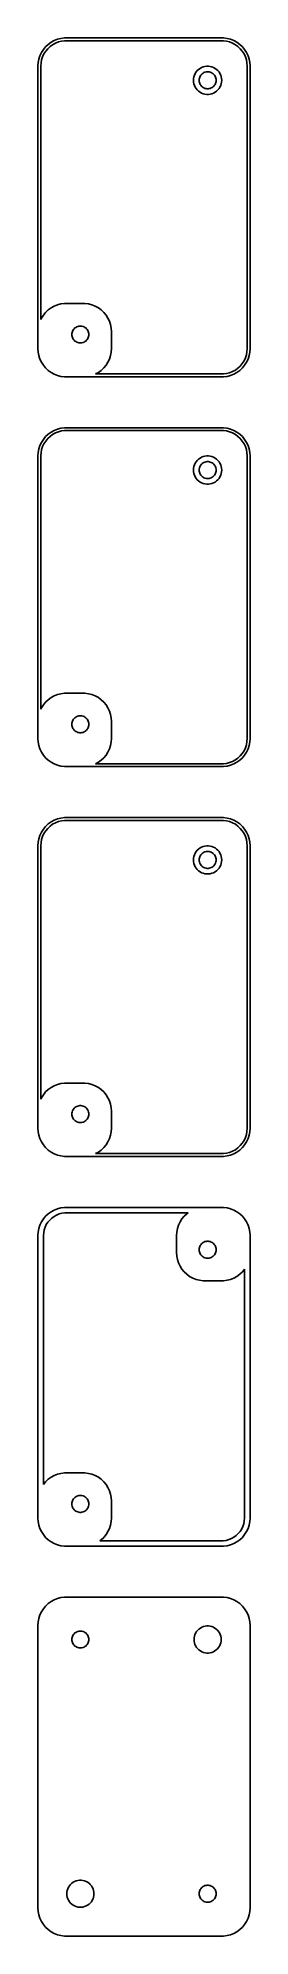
# Model space of a CAD drawing. Header units: metres. Extents: x -19 to 19, y 246 to 582.
import ezdxf

# ---------------------------------------------------------------- set-up
doc = ezdxf.new("R2010")
doc.units = ezdxf.units.M

msp = doc.modelspace()

# ---------------------------------------------------------------- linework, layer by layer
for p, q in [((-15.8789, 581.524), (-16.4291, 581.222)), ((-15.2951, 581.755), (-15.8789, 581.524)), ((-15.666, 581.072), (-15.1406, 581.28)), ((-14.6869, 581.911), (-15.2951, 581.755)), ((-15.1406, 581.28), (-14.5932, 581.42)), ((-14.0639, 581.99), (-14.6869, 581.911)), ((-14.5932, 581.42), (-14.0325, 581.491)), ((14.0639, 581.99), (-14.0639, 581.99)), ((-14.0325, 581.491), (14.0325, 581.491)), ((14.0325, 581.491), (14.5932, 581.42)), ((14.6869, 581.911), (14.0639, 581.99)), ((14.5932, 581.42), (15.1406, 581.28)), ((15.2951, 581.755), (14.6869, 581.911)), ((15.1406, 581.28), (15.666, 581.072)), ((15.8789, 581.524), (15.2951, 581.755)), ((16.4291, 581.222), (15.8789, 581.524)), ((-18.5929, 578.243), (-18.7106, 577.627)), ((-18.3989, 578.841), (-18.5929, 578.243)), ((-18.1315, 579.409), (-18.3989, 578.841)), ((-18.2145, 577.564), (-18.1086, 578.119)), ((-17.7951, 579.939), (-18.1315, 579.409)), ((-18.1086, 578.119), (-17.934, 578.657)), ((-17.934, 578.657), (-17.6934, 579.168)), ((-17.3948, 580.423), (-17.7951, 579.939)), ((-17.6934, 579.168), (-17.3906, 579.645)), ((-16.9371, 580.853), (-17.3948, 580.423)), ((-17.3906, 579.645), (-17.0303, 580.08)), ((-17.0303, 580.08), (-16.6184, 580.467)), ((-16.4291, 581.222), (-16.9371, 580.853)), ((-16.6184, 580.467), (-16.1612, 580.799)), ((-16.1612, 580.799), (-15.666, 581.072)), ((15.666, 581.072), (16.1612, 580.799)), ((16.1612, 580.799), (16.6184, 580.467)), ((16.9371, 580.853), (16.4291, 581.222)), ((16.6184, 580.467), (17.0303, 580.08)), ((17.3948, 580.423), (16.9371, 580.853)), ((17.0303, 580.08), (17.3906, 579.645)), ((17.3906, 579.645), (17.6934, 579.168)), ((17.7951, 579.939), (17.3948, 580.423)), ((17.6934, 579.168), (17.934, 578.657)), ((18.1315, 579.409), (17.7951, 579.939)), ((17.934, 578.657), (18.1086, 578.119)), ((18.1086, 578.119), (18.2145, 577.564)), ((18.3989, 578.841), (18.1315, 579.409)), ((18.5929, 578.243), (18.3989, 578.841)), ((18.7106, 577.627), (18.5929, 578.243)), ((-18.7106, 577.627), (-18.75, 577)), ((-18.75, 577), (-18.75, 527)), ((-18.25, 577), (-18.2145, 577.564)), ((-18.25, 532.157), (-18.25, 577)), ((8.7697, 574.813), (8.75, 574.5)), ((8.82854, 575.122), (8.7697, 574.813)), ((8.92555, 575.42), (8.82854, 575.122)), ((9.05922, 575.704), (8.92555, 575.42)), ((9.22745, 575.969), (9.05922, 575.704)), ((9.42757, 576.211), (9.22745, 575.969)), ((9.65643, 576.426), (9.42757, 576.211)), ((9.91043, 576.611), (9.65643, 576.426)), ((9.75, 574.5), (9.76183, 574.688)), ((9.76183, 574.688), (9.79712, 574.873)), ((9.79712, 574.873), (9.85533, 575.052)), ((9.85533, 575.052), (9.93553, 575.223)), ((10.1855, 576.762), (9.91043, 576.611)), ((9.93553, 575.223), (10.0365, 575.382)), ((10.0365, 575.382), (10.1565, 575.527)), ((10.1565, 575.527), (10.2939, 575.656)), ((10.4774, 576.878), (10.1855, 576.762)), ((10.2939, 575.656), (10.4463, 575.766)), ((10.4463, 575.766), (10.6113, 575.857)), ((10.7815, 576.956), (10.4774, 576.878)), ((10.6113, 575.857), (10.7865, 575.927)), ((11.093, 576.995), (10.7815, 576.956)), ((10.7865, 575.927), (10.9689, 575.973)), ((10.9689, 575.973), (11.1558, 575.997)), ((11.407, 576.995), (11.093, 576.995)), ((11.1558, 575.997), (11.3442, 575.997)), ((11.3442, 575.997), (11.5311, 575.973)), ((11.7184, 576.956), (11.407, 576.995)), ((11.5311, 575.973), (11.7135, 575.927)), ((11.7135, 575.927), (11.8887, 575.857)), ((12.0225, 576.878), (11.7184, 576.956)), ((11.8887, 575.857), (12.0537, 575.766)), ((12.3144, 576.762), (12.0225, 576.878)), ((12.0537, 575.766), (12.2061, 575.656)), ((12.2061, 575.656), (12.3434, 575.527)), ((12.5896, 576.611), (12.3144, 576.762)), ((12.3434, 575.527), (12.4635, 575.382)), ((12.4635, 575.382), (12.5645, 575.223)), ((12.5645, 575.223), (12.6447, 575.052)), ((12.8436, 576.426), (12.5896, 576.611)), ((12.6447, 575.052), (12.7029, 574.873)), ((12.7029, 574.873), (12.7382, 574.688)), ((12.7382, 574.688), (12.75, 574.5)), ((13.0724, 576.211), (12.8436, 576.426)), ((13.2725, 575.969), (13.0724, 576.211)), ((13.4408, 575.704), (13.2725, 575.969)), ((13.5744, 575.42), (13.4408, 575.704)), ((13.6714, 575.122), (13.5744, 575.42)), ((13.7303, 574.813), (13.6714, 575.122)), ((13.75, 574.5), (13.7303, 574.813)), ((18.2145, 577.564), (18.25, 577)), ((18.25, 577), (18.25, 527)), ((18.75, 577), (18.7106, 577.627)), ((18.75, 527), (18.75, 577)), ((8.75, 574.5), (8.7697, 574.187)), ((8.7697, 574.187), (8.82854, 573.878)), ((8.82854, 573.878), (8.92555, 573.58)), ((8.92555, 573.58), (9.05922, 573.296)), ((9.05922, 573.296), (9.22745, 573.031)), ((9.22745, 573.031), (9.42757, 572.789)), ((9.42757, 572.789), (9.65643, 572.574)), ((9.65643, 572.574), (9.91043, 572.389)), ((9.76183, 574.312), (9.75, 574.5)), ((9.79712, 574.127), (9.76183, 574.312)), ((9.85533, 573.948), (9.79712, 574.127)), ((9.93553, 573.777), (9.85533, 573.948)), ((9.91043, 572.389), (10.1855, 572.238)), ((10.0365, 573.618), (9.93553, 573.777)), ((10.1565, 573.473), (10.0365, 573.618)), ((10.2939, 573.344), (10.1565, 573.473)), ((10.1855, 572.238), (10.4774, 572.122)), ((10.4463, 573.234), (10.2939, 573.344)), ((10.6113, 573.143), (10.4463, 573.234)), ((10.4774, 572.122), (10.7815, 572.044)), ((10.7865, 573.073), (10.6113, 573.143)), ((10.7815, 572.044), (11.093, 572.005)), ((10.9689, 573.027), (10.7865, 573.073)), ((11.1558, 573.003), (10.9689, 573.027)), ((11.093, 572.005), (11.407, 572.005)), ((11.3442, 573.003), (11.1558, 573.003)), ((11.5311, 573.027), (11.3442, 573.003)), ((11.407, 572.005), (11.7184, 572.044)), ((11.7135, 573.073), (11.5311, 573.027)), ((11.8887, 573.143), (11.7135, 573.073)), ((11.7184, 572.044), (12.0225, 572.122)), ((12.0537, 573.234), (11.8887, 573.143)), ((12.0225, 572.122), (12.3144, 572.238)), ((12.2061, 573.344), (12.0537, 573.234)), ((12.3434, 573.473), (12.2061, 573.344)), ((12.3144, 572.238), (12.5896, 572.389)), ((12.4635, 573.618), (12.3434, 573.473)), ((12.5645, 573.777), (12.4635, 573.618)), ((12.6447, 573.948), (12.5645, 573.777)), ((12.5896, 572.389), (12.8436, 572.574)), ((12.7029, 574.127), (12.6447, 573.948)), ((12.7382, 574.312), (12.7029, 574.127)), ((12.75, 574.5), (12.7382, 574.312)), ((12.8436, 572.574), (13.0724, 572.789)), ((13.0724, 572.789), (13.2725, 573.031)), ((13.2725, 573.031), (13.4408, 573.296)), ((13.4408, 573.296), (13.5744, 573.58)), ((13.5744, 573.58), (13.6714, 573.878)), ((13.6714, 573.878), (13.7303, 574.187)), ((13.7303, 574.187), (13.75, 574.5)), ((-16.4291, 534.222), (-16.9371, 533.853)), ((-15.8789, 534.524), (-16.4291, 534.222)), ((-15.2951, 534.755), (-15.8789, 534.524)), ((-14.6869, 534.911), (-15.2951, 534.755)), ((-14.0639, 534.99), (-14.6869, 534.911)), ((-10.436, 534.99), (-14.0639, 534.99)), ((-9.81308, 534.911), (-10.436, 534.99)), ((-9.20491, 534.755), (-9.81308, 534.911)), ((-8.62109, 534.524), (-9.20491, 534.755)), ((-8.07086, 534.222), (-8.62109, 534.524)), ((-7.56287, 533.853), (-8.07086, 534.222)), ((-18.1315, 532.409), (-18.25, 532.157)), ((-17.7951, 532.939), (-18.1315, 532.409)), ((-17.3948, 533.423), (-17.7951, 532.939)), ((-16.9371, 533.853), (-17.3948, 533.423)), ((-12.0537, 530.766), (-11.8887, 530.857)), ((-11.8887, 530.857), (-11.7135, 530.927)), ((-11.7135, 530.927), (-11.5311, 530.973)), ((-11.5311, 530.973), (-11.3442, 530.997)), ((-11.3442, 530.997), (-11.1558, 530.997)), ((-11.1558, 530.997), (-10.9689, 530.973)), ((-10.9689, 530.973), (-10.7865, 530.927)), ((-10.7865, 530.927), (-10.6113, 530.857)), ((-10.6113, 530.857), (-10.4463, 530.766)), ((-7.10515, 533.423), (-7.56287, 533.853)), ((-6.70491, 532.939), (-7.10515, 533.423)), ((-6.36845, 532.409), (-6.70491, 532.939)), ((-6.1011, 531.841), (-6.36845, 532.409)), ((-5.90707, 531.243), (-6.1011, 531.841)), ((-5.78941, 530.627), (-5.90707, 531.243)), ((-12.75, 529.5), (-12.7382, 529.688)), ((-12.7382, 529.312), (-12.75, 529.5)), ((-12.7382, 529.688), (-12.7029, 529.873)), ((-12.7029, 529.127), (-12.7382, 529.312)), ((-12.7029, 529.873), (-12.6447, 530.052)), ((-12.6447, 528.948), (-12.7029, 529.127)), ((-12.6447, 530.052), (-12.5645, 530.223)), ((-12.5645, 528.777), (-12.6447, 528.948)), ((-12.5645, 530.223), (-12.4635, 530.382)), ((-12.4635, 528.618), (-12.5645, 528.777)), ((-12.4635, 530.382), (-12.3434, 530.527)), ((-12.3434, 528.473), (-12.4635, 528.618)), ((-12.3434, 530.527), (-12.2061, 530.656)), ((-12.2061, 528.344), (-12.3434, 528.473)), ((-12.2061, 530.656), (-12.0537, 530.766)), ((-12.0537, 528.234), (-12.2061, 528.344)), ((-11.8887, 528.143), (-12.0537, 528.234)), ((-11.7135, 528.073), (-11.8887, 528.143)), ((-11.5311, 528.027), (-11.7135, 528.073)), ((-11.3442, 528.003), (-11.5311, 528.027)), ((-11.1558, 528.003), (-11.3442, 528.003)), ((-10.9689, 528.027), (-11.1558, 528.003)), ((-10.7865, 528.073), (-10.9689, 528.027)), ((-10.6113, 528.143), (-10.7865, 528.073)), ((-10.4463, 528.234), (-10.6113, 528.143)), ((-10.4463, 530.766), (-10.2939, 530.656)), ((-10.2939, 528.344), (-10.4463, 528.234)), ((-10.2939, 530.656), (-10.1565, 530.527)), ((-10.1565, 528.473), (-10.2939, 528.344)), ((-10.1565, 530.527), (-10.0365, 530.382)), ((-10.0365, 528.618), (-10.1565, 528.473)), ((-10.0365, 530.382), (-9.93553, 530.223)), ((-9.93553, 528.777), (-10.0365, 528.618)), ((-9.93553, 530.223), (-9.85533, 530.052)), ((-9.85533, 528.948), (-9.93553, 528.777)), ((-9.85533, 530.052), (-9.79712, 529.873)), ((-9.79712, 529.127), (-9.85533, 528.948)), ((-9.79712, 529.873), (-9.76183, 529.688)), ((-9.76183, 529.312), (-9.79712, 529.127)), ((-9.76183, 529.688), (-9.75, 529.5)), ((-9.75, 529.5), (-9.76183, 529.312)), ((-5.75, 530), (-5.78941, 530.627)), ((-5.75, 527), (-5.75, 530)), ((-18.75, 527), (-18.7106, 526.373)), ((-18.7106, 526.373), (-18.5929, 525.757)), ((-18.5929, 525.757), (-18.3989, 525.159)), ((-18.3989, 525.159), (-18.1315, 524.591)), ((-18.1315, 524.591), (-17.7951, 524.061)), ((-6.70491, 524.061), (-6.36845, 524.591)), ((-6.36845, 524.591), (-6.1011, 525.159)), ((-6.1011, 525.159), (-5.90707, 525.757)), ((-5.90707, 525.757), (-5.78941, 526.373)), ((-5.78941, 526.373), (-5.75, 527)), ((17.3906, 524.355), (17.0303, 523.92)), ((17.6934, 524.832), (17.3906, 524.355)), ((17.934, 525.343), (17.6934, 524.832)), ((17.7951, 524.061), (18.1315, 524.591)), ((18.1086, 525.881), (17.934, 525.343)), ((18.2145, 526.436), (18.1086, 525.881)), ((18.1315, 524.591), (18.3989, 525.159)), ((18.25, 527), (18.2145, 526.436)), ((18.3989, 525.159), (18.5929, 525.757)), ((18.5929, 525.757), (18.7106, 526.373)), ((18.7106, 526.373), (18.75, 527)), ((-17.7951, 524.061), (-17.3948, 523.577)), ((-17.3948, 523.577), (-16.9371, 523.147)), ((-16.9371, 523.147), (-16.4291, 522.778)), ((-16.4291, 522.778), (-15.8789, 522.476)), ((-15.8789, 522.476), (-15.2951, 522.245)), ((-15.2951, 522.245), (-14.6869, 522.089)), ((-14.6869, 522.089), (-14.0639, 522.01)), ((-14.0639, 522.01), (14.0639, 522.01)), ((-8.56104, 522.509), (-8.07086, 522.778)), ((14.0325, 522.509), (-8.56104, 522.509)), ((-8.07086, 522.778), (-7.56287, 523.147)), ((-7.56287, 523.147), (-7.10515, 523.577)), ((-7.10515, 523.577), (-6.70491, 524.061)), ((14.5932, 522.58), (14.0325, 522.509)), ((14.0639, 522.01), (14.6869, 522.089)), ((15.1406, 522.72), (14.5932, 522.58)), ((14.6869, 522.089), (15.2951, 522.245)), ((15.666, 522.928), (15.1406, 522.72)), ((15.2951, 522.245), (15.8789, 522.476)), ((16.1612, 523.201), (15.666, 522.928)), ((15.8789, 522.476), (16.4291, 522.778)), ((16.6184, 523.533), (16.1612, 523.201)), ((16.4291, 522.778), (16.9371, 523.147)), ((17.0303, 523.92), (16.6184, 523.533)), ((16.9371, 523.147), (17.3948, 523.577)), ((17.3948, 523.577), (17.7951, 524.061)), ((-17.7951, 510.939), (-18.1315, 510.409)), ((-17.3948, 511.423), (-17.7951, 510.939)), ((-16.9371, 511.853), (-17.3948, 511.423)), ((-17.3906, 510.645), (-17.0303, 511.08)), ((-17.0303, 511.08), (-16.6184, 511.467)), ((-16.4291, 512.222), (-16.9371, 511.853)), ((-16.6184, 511.467), (-16.1612, 511.799)), ((-15.8789, 512.524), (-16.4291, 512.222)), ((-16.1612, 511.799), (-15.666, 512.072)), ((-15.2951, 512.755), (-15.8789, 512.524)), ((-15.666, 512.072), (-15.1406, 512.28)), ((-14.6869, 512.911), (-15.2951, 512.755)), ((-15.1406, 512.28), (-14.5932, 512.42)), ((-14.0639, 512.99), (-14.6869, 512.911)), ((-14.5932, 512.42), (-14.0325, 512.491)), ((14.0639, 512.99), (-14.0639, 512.99)), ((-14.0325, 512.491), (14.0325, 512.491)), ((14.0325, 512.491), (14.5932, 512.42)), ((14.6869, 512.911), (14.0639, 512.99)), ((14.5932, 512.42), (15.1406, 512.28)), ((15.2951, 512.755), (14.6869, 512.911)), ((15.1406, 512.28), (15.666, 512.072)), ((15.8789, 512.524), (15.2951, 512.755)), ((15.666, 512.072), (16.1612, 511.799)), ((16.4291, 512.222), (15.8789, 512.524)), ((16.1612, 511.799), (16.6184, 511.467)), ((16.9371, 511.853), (16.4291, 512.222)), ((16.6184, 511.467), (17.0303, 511.08)), ((17.3948, 511.423), (16.9371, 511.853)), ((17.0303, 511.08), (17.3906, 510.645)), ((17.7951, 510.939), (17.3948, 511.423)), ((18.1315, 510.409), (17.7951, 510.939)), ((-18.7106, 508.627), (-18.75, 508)), ((-18.75, 508), (-18.75, 458)), ((-18.5929, 509.243), (-18.7106, 508.627)), ((-18.3989, 509.841), (-18.5929, 509.243)), ((-18.1315, 510.409), (-18.3989, 509.841)), ((-18.25, 508), (-18.2145, 508.564)), ((-18.25, 463.157), (-18.25, 508)), ((-18.2145, 508.564), (-18.1086, 509.119)), ((-18.1086, 509.119), (-17.934, 509.657)), ((-17.934, 509.657), (-17.6934, 510.168)), ((-17.6934, 510.168), (-17.3906, 510.645)), ((9.65643, 507.426), (9.42757, 507.211)), ((9.91043, 507.611), (9.65643, 507.426)), ((10.1855, 507.762), (9.91043, 507.611)), ((10.4774, 507.878), (10.1855, 507.762)), ((10.7815, 507.956), (10.4774, 507.878)), ((11.093, 507.995), (10.7815, 507.956)), ((11.407, 507.995), (11.093, 507.995)), ((11.7184, 507.956), (11.407, 507.995)), ((12.0225, 507.878), (11.7184, 507.956)), ((12.3144, 507.762), (12.0225, 507.878)), ((12.5896, 507.611), (12.3144, 507.762)), ((12.8436, 507.426), (12.5896, 507.611)), ((13.0724, 507.211), (12.8436, 507.426)), ((17.3906, 510.645), (17.6934, 510.168)), ((17.6934, 510.168), (17.934, 509.657)), ((17.934, 509.657), (18.1086, 509.119)), ((18.1086, 509.119), (18.2145, 508.564)), ((18.3989, 509.841), (18.1315, 510.409)), ((18.2145, 508.564), (18.25, 508)), ((18.25, 508), (18.25, 458)), ((18.5929, 509.243), (18.3989, 509.841)), ((18.7106, 508.627), (18.5929, 509.243)), ((18.75, 508), (18.7106, 508.627)), ((18.75, 458), (18.75, 508)), ((8.7697, 505.813), (8.75, 505.5)), ((8.75, 505.5), (8.7697, 505.187)), ((8.82854, 506.122), (8.7697, 505.813)), ((8.7697, 505.187), (8.82854, 504.878)), ((8.92555, 506.42), (8.82854, 506.122)), ((8.82854, 504.878), (8.92555, 504.58)), ((9.05922, 506.704), (8.92555, 506.42)), ((8.92555, 504.58), (9.05922, 504.296)), ((9.22745, 506.969), (9.05922, 506.704)), ((9.05922, 504.296), (9.22745, 504.031)), ((9.42757, 507.211), (9.22745, 506.969)), ((9.22745, 504.031), (9.42757, 503.789)), ((9.75, 505.5), (9.76183, 505.688)), ((9.76183, 505.312), (9.75, 505.5)), ((9.76183, 505.688), (9.79712, 505.873)), ((9.79712, 505.127), (9.76183, 505.312)), ((9.79712, 505.873), (9.85533, 506.052)), ((9.85533, 504.948), (9.79712, 505.127)), ((9.85533, 506.052), (9.93553, 506.223)), ((9.93553, 504.777), (9.85533, 504.948)), ((9.93553, 506.223), (10.0365, 506.382)), ((10.0365, 504.618), (9.93553, 504.777)), ((10.0365, 506.382), (10.1565, 506.527)), ((10.1565, 504.473), (10.0365, 504.618)), ((10.1565, 506.527), (10.2939, 506.656)), ((10.2939, 504.344), (10.1565, 504.473)), ((10.2939, 506.656), (10.4463, 506.766)), ((10.4463, 504.234), (10.2939, 504.344)), ((10.4463, 506.766), (10.6113, 506.857)), ((10.6113, 504.143), (10.4463, 504.234)), ((10.6113, 506.857), (10.7865, 506.927)), ((10.7865, 504.073), (10.6113, 504.143)), ((10.7865, 506.927), (10.9689, 506.973)), ((10.9689, 504.027), (10.7865, 504.073)), ((10.9689, 506.973), (11.1558, 506.997)), ((11.1558, 504.003), (10.9689, 504.027)), ((11.1558, 506.997), (11.3442, 506.997)), ((11.3442, 504.003), (11.1558, 504.003)), ((11.3442, 506.997), (11.5311, 506.973)), ((11.5311, 504.027), (11.3442, 504.003)), ((11.5311, 506.973), (11.7135, 506.927)), ((11.7135, 504.073), (11.5311, 504.027)), ((11.7135, 506.927), (11.8887, 506.857)), ((11.8887, 504.143), (11.7135, 504.073)), ((11.8887, 506.857), (12.0537, 506.766)), ((12.0537, 504.234), (11.8887, 504.143)), ((12.0537, 506.766), (12.2061, 506.656)), ((12.2061, 504.344), (12.0537, 504.234)), ((12.2061, 506.656), (12.3434, 506.527)), ((12.3434, 504.473), (12.2061, 504.344)), ((12.3434, 506.527), (12.4635, 506.382)), ((12.4635, 504.618), (12.3434, 504.473)), ((12.4635, 506.382), (12.5645, 506.223)), ((12.5645, 504.777), (12.4635, 504.618)), ((12.5645, 506.223), (12.6447, 506.052)), ((12.6447, 504.948), (12.5645, 504.777)), ((12.6447, 506.052), (12.7029, 505.873)), ((12.7029, 505.127), (12.6447, 504.948)), ((12.7029, 505.873), (12.7382, 505.688)), ((12.7382, 505.312), (12.7029, 505.127)), ((12.7382, 505.688), (12.75, 505.5)), ((12.75, 505.5), (12.7382, 505.312)), ((13.2725, 506.969), (13.0724, 507.211)), ((13.0724, 503.789), (13.2725, 504.031)), ((13.4408, 506.704), (13.2725, 506.969)), ((13.2725, 504.031), (13.4408, 504.296)), ((13.5744, 506.42), (13.4408, 506.704)), ((13.4408, 504.296), (13.5744, 504.58)), ((13.6714, 506.122), (13.5744, 506.42)), ((13.5744, 504.58), (13.6714, 504.878)), ((13.7303, 505.813), (13.6714, 506.122)), ((13.6714, 504.878), (13.7303, 505.187)), ((13.75, 505.5), (13.7303, 505.813)), ((13.7303, 505.187), (13.75, 505.5)), ((9.42757, 503.789), (9.65643, 503.574)), ((9.65643, 503.574), (9.91043, 503.389)), ((9.91043, 503.389), (10.1855, 503.238)), ((10.1855, 503.238), (10.4774, 503.122)), ((10.4774, 503.122), (10.7815, 503.044)), ((10.7815, 503.044), (11.093, 503.005)), ((11.093, 503.005), (11.407, 503.005)), ((11.407, 503.005), (11.7184, 503.044)), ((11.7184, 503.044), (12.0225, 503.122)), ((12.0225, 503.122), (12.3144, 503.238)), ((12.3144, 503.238), (12.5896, 503.389)), ((12.5896, 503.389), (12.8436, 503.574)), ((12.8436, 503.574), (13.0724, 503.789)), ((-17.7951, 463.939), (-18.1315, 463.409)), ((-17.3948, 464.423), (-17.7951, 463.939)), ((-16.9371, 464.853), (-17.3948, 464.423)), ((-16.4291, 465.222), (-16.9371, 464.853)), ((-15.8789, 465.524), (-16.4291, 465.222)), ((-15.2951, 465.755), (-15.8789, 465.524)), ((-14.6869, 465.911), (-15.2951, 465.755)), ((-14.0639, 465.99), (-14.6869, 465.911)), ((-10.436, 465.99), (-14.0639, 465.99)), ((-9.81308, 465.911), (-10.436, 465.99)), ((-9.20491, 465.755), (-9.81308, 465.911)), ((-8.62109, 465.524), (-9.20491, 465.755)), ((-8.07086, 465.222), (-8.62109, 465.524)), ((-7.56287, 464.853), (-8.07086, 465.222)), ((-7.10515, 464.423), (-7.56287, 464.853)), ((-6.70491, 463.939), (-7.10515, 464.423)), ((-6.36845, 463.409), (-6.70491, 463.939)), ((-18.1315, 463.409), (-18.25, 463.157)), ((-12.75, 460.5), (-12.7382, 460.688)), ((-12.7382, 460.312), (-12.75, 460.5)), ((-12.7382, 460.688), (-12.7029, 460.873)), ((-12.7029, 460.127), (-12.7382, 460.312)), ((-12.7029, 460.873), (-12.6447, 461.052)), ((-12.6447, 461.052), (-12.5645, 461.223)), ((-12.5645, 461.223), (-12.4635, 461.382)), ((-12.4635, 461.382), (-12.3434, 461.527)), ((-12.3434, 461.527), (-12.2061, 461.656)), ((-12.2061, 461.656), (-12.0537, 461.766)), ((-12.0537, 461.766), (-11.8887, 461.857)), ((-11.8887, 461.857), (-11.7135, 461.927)), ((-11.7135, 461.927), (-11.5311, 461.973)), ((-11.5311, 461.973), (-11.3442, 461.997)), ((-11.3442, 461.997), (-11.1558, 461.997)), ((-11.1558, 461.997), (-10.9689, 461.973)), ((-10.9689, 461.973), (-10.7865, 461.927)), ((-10.7865, 461.927), (-10.6113, 461.857)), ((-10.6113, 461.857), (-10.4463, 461.766)), ((-10.4463, 461.766), (-10.2939, 461.656)), ((-10.2939, 461.656), (-10.1565, 461.527)), ((-10.1565, 461.527), (-10.0365, 461.382)), ((-10.0365, 461.382), (-9.93553, 461.223)), ((-9.93553, 461.223), (-9.85533, 461.052)), ((-9.85533, 461.052), (-9.79712, 460.873)), ((-9.79712, 460.873), (-9.76183, 460.688)), ((-9.76183, 460.312), (-9.79712, 460.127)), ((-9.76183, 460.688), (-9.75, 460.5)), ((-9.75, 460.5), (-9.76183, 460.312)), ((-6.1011, 462.841), (-6.36845, 463.409)), ((-5.90707, 462.243), (-6.1011, 462.841)), ((-5.78941, 461.627), (-5.90707, 462.243)), ((-5.75, 461), (-5.78941, 461.627)), ((-5.75, 458), (-5.75, 461)), ((-18.75, 458), (-18.7106, 457.373)), ((-18.7106, 457.373), (-18.5929, 456.757)), ((-12.6447, 459.948), (-12.7029, 460.127)), ((-12.5645, 459.777), (-12.6447, 459.948)), ((-12.4635, 459.618), (-12.5645, 459.777)), ((-12.3434, 459.473), (-12.4635, 459.618)), ((-12.2061, 459.344), (-12.3434, 459.473)), ((-12.0537, 459.234), (-12.2061, 459.344)), ((-11.8887, 459.143), (-12.0537, 459.234)), ((-11.7135, 459.073), (-11.8887, 459.143)), ((-11.5311, 459.027), (-11.7135, 459.073)), ((-11.3442, 459.003), (-11.5311, 459.027)), ((-11.1558, 459.003), (-11.3442, 459.003)), ((-10.9689, 459.027), (-11.1558, 459.003)), ((-10.7865, 459.073), (-10.9689, 459.027)), ((-10.6113, 459.143), (-10.7865, 459.073)), ((-10.4463, 459.234), (-10.6113, 459.143)), ((-10.2939, 459.344), (-10.4463, 459.234)), ((-10.1565, 459.473), (-10.2939, 459.344)), ((-10.0365, 459.618), (-10.1565, 459.473)), ((-9.93553, 459.777), (-10.0365, 459.618)), ((-9.85533, 459.948), (-9.93553, 459.777)), ((-9.79712, 460.127), (-9.85533, 459.948)), ((-5.90707, 456.757), (-5.78941, 457.373)), ((-5.78941, 457.373), (-5.75, 458)), ((18.2145, 457.436), (18.1086, 456.881)), ((18.25, 458), (18.2145, 457.436)), ((18.5929, 456.757), (18.7106, 457.373)), ((18.7106, 457.373), (18.75, 458)), ((-18.5929, 456.757), (-18.3989, 456.159)), ((-18.3989, 456.159), (-18.1315, 455.591)), ((-18.1315, 455.591), (-17.7951, 455.061)), ((-17.7951, 455.061), (-17.3948, 454.577)), ((-17.3948, 454.577), (-16.9371, 454.147)), ((-16.9371, 454.147), (-16.4291, 453.778)), ((-16.4291, 453.778), (-15.8789, 453.476)), ((-8.56104, 453.509), (-8.07086, 453.778)), ((-8.07086, 453.778), (-7.56287, 454.147)), ((-7.56287, 454.147), (-7.10515, 454.577)), ((-7.10515, 454.577), (-6.70491, 455.061)), ((-6.70491, 455.061), (-6.36845, 455.591)), ((-6.36845, 455.591), (-6.1011, 456.159)), ((-6.1011, 456.159), (-5.90707, 456.757)), ((14.5932, 453.58), (14.0325, 453.509)), ((15.1406, 453.72), (14.5932, 453.58)), ((15.666, 453.928), (15.1406, 453.72)), ((16.1612, 454.201), (15.666, 453.928)), ((15.8789, 453.476), (16.4291, 453.778)), ((16.6184, 454.533), (16.1612, 454.201)), ((16.4291, 453.778), (16.9371, 454.147)), ((17.0303, 454.92), (16.6184, 454.533)), ((16.9371, 454.147), (17.3948, 454.577)), ((17.3906, 455.355), (17.0303, 454.92)), ((17.6934, 455.832), (17.3906, 455.355)), ((17.3948, 454.577), (17.7951, 455.061)), ((17.934, 456.343), (17.6934, 455.832)), ((17.7951, 455.061), (18.1315, 455.591)), ((18.1086, 456.881), (17.934, 456.343)), ((18.1315, 455.591), (18.3989, 456.159)), ((18.3989, 456.159), (18.5929, 456.757)), ((-15.8789, 453.476), (-15.2951, 453.245)), ((-15.2951, 453.245), (-14.6869, 453.089)), ((-14.6869, 453.089), (-14.0639, 453.01)), ((-14.0639, 453.01), (14.0639, 453.01)), ((14.0325, 453.509), (-8.56104, 453.509)), ((14.0639, 453.01), (14.6869, 453.089)), ((14.6869, 453.089), (15.2951, 453.245)), ((15.2951, 453.245), (15.8789, 453.476)), ((-15.8789, 443.524), (-16.4291, 443.222)), ((-15.2951, 443.755), (-15.8789, 443.524)), ((-14.6869, 443.911), (-15.2951, 443.755)), ((-14.0639, 443.99), (-14.6869, 443.911)), ((14.0639, 443.99), (-14.0639, 443.99)), ((14.6869, 443.911), (14.0639, 443.99)), ((15.2951, 443.755), (14.6869, 443.911)), ((15.8789, 443.524), (15.2951, 443.755)), ((16.4291, 443.222), (15.8789, 443.524)), ((-18.5929, 440.243), (-18.7106, 439.627)), ((-18.3989, 440.841), (-18.5929, 440.243)), ((-18.1315, 441.409), (-18.3989, 440.841)), ((-17.7951, 441.939), (-18.1315, 441.409)), ((-18.1086, 440.119), (-17.934, 440.657)), ((-17.934, 440.657), (-17.6934, 441.168)), ((-17.3948, 442.423), (-17.7951, 441.939)), ((-17.6934, 441.168), (-17.3906, 441.645)), ((-16.9371, 442.853), (-17.3948, 442.423)), ((-17.3906, 441.645), (-17.0303, 442.08)), ((-17.0303, 442.08), (-16.6184, 442.467)), ((-16.4291, 443.222), (-16.9371, 442.853)), ((-16.6184, 442.467), (-16.1612, 442.799)), ((-16.1612, 442.799), (-15.666, 443.072)), ((-15.666, 443.072), (-15.1406, 443.28)), ((-15.1406, 443.28), (-14.5932, 443.42)), ((-14.5932, 443.42), (-14.0325, 443.491)), ((-14.0325, 443.491), (14.0325, 443.491)), ((14.0325, 443.491), (14.5932, 443.42)), ((14.5932, 443.42), (15.1406, 443.28)), ((15.1406, 443.28), (15.666, 443.072)), ((15.666, 443.072), (16.1612, 442.799)), ((16.1612, 442.799), (16.6184, 442.467)), ((16.9371, 442.853), (16.4291, 443.222)), ((16.6184, 442.467), (17.0303, 442.08)), ((17.3948, 442.423), (16.9371, 442.853)), ((17.0303, 442.08), (17.3906, 441.645)), ((17.3906, 441.645), (17.6934, 441.168)), ((17.7951, 441.939), (17.3948, 442.423)), ((17.6934, 441.168), (17.934, 440.657)), ((18.1315, 441.409), (17.7951, 441.939)), ((17.934, 440.657), (18.1086, 440.119)), ((18.3989, 440.841), (18.1315, 441.409)), ((18.5929, 440.243), (18.3989, 440.841)), ((18.7106, 439.627), (18.5929, 440.243)), ((-18.7106, 439.627), (-18.75, 439)), ((-18.75, 439), (-18.75, 389)), ((-18.25, 439), (-18.2145, 439.564)), ((-18.25, 394.157), (-18.25, 439)), ((-18.2145, 439.564), (-18.1086, 440.119)), ((8.7697, 436.813), (8.75, 436.5)), ((8.82854, 437.122), (8.7697, 436.813)), ((8.92555, 437.42), (8.82854, 437.122)), ((9.05922, 437.704), (8.92555, 437.42)), ((9.22745, 437.969), (9.05922, 437.704)), ((9.42757, 438.211), (9.22745, 437.969)), ((9.65643, 438.426), (9.42757, 438.211)), ((9.91043, 438.611), (9.65643, 438.426)), ((9.76183, 436.688), (9.79712, 436.873)), ((9.79712, 436.873), (9.85533, 437.052)), ((9.85533, 437.052), (9.93553, 437.223)), ((10.1855, 438.762), (9.91043, 438.611)), ((9.93553, 437.223), (10.0365, 437.382)), ((10.0365, 437.382), (10.1565, 437.527)), ((10.1565, 437.527), (10.2939, 437.656)), ((10.4774, 438.878), (10.1855, 438.762)), ((10.2939, 437.656), (10.4463, 437.766)), ((10.4463, 437.766), (10.6113, 437.857)), ((10.7815, 438.956), (10.4774, 438.878)), ((10.6113, 437.857), (10.7865, 437.927)), ((11.093, 438.995), (10.7815, 438.956)), ((10.7865, 437.927), (10.9689, 437.973)), ((10.9689, 437.973), (11.1558, 437.997)), ((11.407, 438.995), (11.093, 438.995)), ((11.1558, 437.997), (11.3442, 437.997)), ((11.3442, 437.997), (11.5311, 437.973)), ((11.7184, 438.956), (11.407, 438.995)), ((11.5311, 437.973), (11.7135, 437.927)), ((11.7135, 437.927), (11.8887, 437.857)), ((12.0225, 438.878), (11.7184, 438.956)), ((11.8887, 437.857), (12.0537, 437.766)), ((12.3144, 438.762), (12.0225, 438.878)), ((12.0537, 437.766), (12.2061, 437.656)), ((12.2061, 437.656), (12.3434, 437.527)), ((12.5896, 438.611), (12.3144, 438.762)), ((12.3434, 437.527), (12.4635, 437.382)), ((12.4635, 437.382), (12.5645, 437.223)), ((12.5645, 437.223), (12.6447, 437.052)), ((12.8436, 438.426), (12.5896, 438.611)), ((12.6447, 437.052), (12.7029, 436.873)), ((12.7029, 436.873), (12.7382, 436.688)), ((13.0724, 438.211), (12.8436, 438.426)), ((13.2725, 437.969), (13.0724, 438.211)), ((13.4408, 437.704), (13.2725, 437.969)), ((13.5744, 437.42), (13.4408, 437.704)), ((13.6714, 437.122), (13.5744, 437.42)), ((13.7303, 436.813), (13.6714, 437.122)), ((13.75, 436.5), (13.7303, 436.813)), ((18.1086, 440.119), (18.2145, 439.564)), ((18.2145, 439.564), (18.25, 439)), ((18.25, 439), (18.25, 389)), ((18.75, 439), (18.7106, 439.627)), ((18.75, 389), (18.75, 439)), ((8.75, 436.5), (8.7697, 436.187)), ((8.7697, 436.187), (8.82854, 435.878)), ((8.82854, 435.878), (8.92555, 435.58)), ((8.92555, 435.58), (9.05922, 435.296)), ((9.05922, 435.296), (9.22745, 435.031)), ((9.22745, 435.031), (9.42757, 434.789)), ((9.42757, 434.789), (9.65643, 434.574)), ((9.65643, 434.574), (9.91043, 434.389)), ((9.75, 436.5), (9.76183, 436.688)), ((9.76183, 436.312), (9.75, 436.5)), ((9.79712, 436.127), (9.76183, 436.312)), ((9.85533, 435.948), (9.79712, 436.127)), ((9.93553, 435.777), (9.85533, 435.948)), ((9.91043, 434.389), (10.1855, 434.238)), ((10.0365, 435.618), (9.93553, 435.777)), ((10.1565, 435.473), (10.0365, 435.618)), ((10.2939, 435.344), (10.1565, 435.473)), ((10.1855, 434.238), (10.4774, 434.122)), ((10.4463, 435.234), (10.2939, 435.344)), ((10.6113, 435.143), (10.4463, 435.234)), ((10.4774, 434.122), (10.7815, 434.044)), ((10.7865, 435.073), (10.6113, 435.143)), ((10.7815, 434.044), (11.093, 434.005)), ((10.9689, 435.027), (10.7865, 435.073)), ((11.1558, 435.003), (10.9689, 435.027)), ((11.093, 434.005), (11.407, 434.005)), ((11.3442, 435.003), (11.1558, 435.003)), ((11.5311, 435.027), (11.3442, 435.003)), ((11.407, 434.005), (11.7184, 434.044)), ((11.7135, 435.073), (11.5311, 435.027)), ((11.8887, 435.143), (11.7135, 435.073)), ((11.7184, 434.044), (12.0225, 434.122)), ((12.0537, 435.234), (11.8887, 435.143)), ((12.0225, 434.122), (12.3144, 434.238)), ((12.2061, 435.344), (12.0537, 435.234)), ((12.3434, 435.473), (12.2061, 435.344)), ((12.3144, 434.238), (12.5896, 434.389)), ((12.4635, 435.618), (12.3434, 435.473)), ((12.5645, 435.777), (12.4635, 435.618)), ((12.6447, 435.948), (12.5645, 435.777)), ((12.5896, 434.389), (12.8436, 434.574)), ((12.7029, 436.127), (12.6447, 435.948)), ((12.7382, 436.312), (12.7029, 436.127)), ((12.7382, 436.688), (12.75, 436.5)), ((12.75, 436.5), (12.7382, 436.312)), ((12.8436, 434.574), (13.0724, 434.789)), ((13.0724, 434.789), (13.2725, 435.031)), ((13.2725, 435.031), (13.4408, 435.296)), ((13.4408, 435.296), (13.5744, 435.58)), ((13.5744, 435.58), (13.6714, 435.878)), ((13.6714, 435.878), (13.7303, 436.187)), ((13.7303, 436.187), (13.75, 436.5)), ((-15.8789, 396.524), (-16.4291, 396.222)), ((-15.2951, 396.755), (-15.8789, 396.524)), ((-14.6869, 396.911), (-15.2951, 396.755)), ((-14.0639, 396.99), (-14.6869, 396.911)), ((-10.436, 396.99), (-14.0639, 396.99)), ((-9.81308, 396.911), (-10.436, 396.99)), ((-9.20491, 396.755), (-9.81308, 396.911)), ((-8.62109, 396.524), (-9.20491, 396.755)), ((-8.07086, 396.222), (-8.62109, 396.524)), ((-18.1315, 394.409), (-18.25, 394.157)), ((-17.7951, 394.939), (-18.1315, 394.409)), ((-17.3948, 395.423), (-17.7951, 394.939)), ((-16.9371, 395.853), (-17.3948, 395.423)), ((-16.4291, 396.222), (-16.9371, 395.853)), ((-7.56287, 395.853), (-8.07086, 396.222)), ((-7.10515, 395.423), (-7.56287, 395.853)), ((-6.70491, 394.939), (-7.10515, 395.423)), ((-6.36845, 394.409), (-6.70491, 394.939)), ((-6.1011, 393.841), (-6.36845, 394.409)), ((-5.90707, 393.243), (-6.1011, 393.841)), ((-5.78941, 392.627), (-5.90707, 393.243)), ((-12.75, 391.5), (-12.7382, 391.688)), ((-12.7382, 391.312), (-12.75, 391.5)), ((-12.7382, 391.688), (-12.7029, 391.873)), ((-12.7029, 391.127), (-12.7382, 391.312)), ((-12.7029, 391.873), (-12.6447, 392.052)), ((-12.6447, 390.948), (-12.7029, 391.127)), ((-12.6447, 392.052), (-12.5645, 392.223)), ((-12.5645, 390.777), (-12.6447, 390.948)), ((-12.5645, 392.223), (-12.4635, 392.382)), ((-12.4635, 390.618), (-12.5645, 390.777)), ((-12.4635, 392.382), (-12.3434, 392.527)), ((-12.3434, 390.473), (-12.4635, 390.618)), ((-12.3434, 392.527), (-12.2061, 392.656)), ((-12.2061, 390.344), (-12.3434, 390.473)), ((-12.2061, 392.656), (-12.0537, 392.766)), ((-12.0537, 390.234), (-12.2061, 390.344)), ((-12.0537, 392.766), (-11.8887, 392.857)), ((-11.8887, 390.143), (-12.0537, 390.234)), ((-11.8887, 392.857), (-11.7135, 392.927)), ((-11.7135, 390.073), (-11.8887, 390.143)), ((-11.7135, 392.927), (-11.5311, 392.973)), ((-11.5311, 390.027), (-11.7135, 390.073)), ((-11.5311, 392.973), (-11.3442, 392.997)), ((-11.3442, 390.003), (-11.5311, 390.027)), ((-11.3442, 392.997), (-11.1558, 392.997)), ((-11.1558, 390.003), (-11.3442, 390.003)), ((-11.1558, 392.997), (-10.9689, 392.973)), ((-10.9689, 390.027), (-11.1558, 390.003)), ((-10.9689, 392.973), (-10.7865, 392.927)), ((-10.7865, 390.073), (-10.9689, 390.027)), ((-10.7865, 392.927), (-10.6113, 392.857)), ((-10.6113, 390.143), (-10.7865, 390.073)), ((-10.6113, 392.857), (-10.4463, 392.766)), ((-10.4463, 390.234), (-10.6113, 390.143)), ((-10.4463, 392.766), (-10.2939, 392.656)), ((-10.2939, 390.344), (-10.4463, 390.234)), ((-10.2939, 392.656), (-10.1565, 392.527)), ((-10.1565, 390.473), (-10.2939, 390.344)), ((-10.1565, 392.527), (-10.0365, 392.382)), ((-10.0365, 390.618), (-10.1565, 390.473)), ((-10.0365, 392.382), (-9.93553, 392.223)), ((-9.93553, 390.777), (-10.0365, 390.618)), ((-9.93553, 392.223), (-9.85533, 392.052)), ((-9.85533, 390.948), (-9.93553, 390.777)), ((-9.85533, 392.052), (-9.79712, 391.873)), ((-9.79712, 391.127), (-9.85533, 390.948)), ((-9.79712, 391.873), (-9.76183, 391.688)), ((-9.76183, 391.312), (-9.79712, 391.127)), ((-9.76183, 391.688), (-9.75, 391.5)), ((-9.75, 391.5), (-9.76183, 391.312)), ((-5.75, 392), (-5.78941, 392.627)), ((-5.75, 389), (-5.75, 392)), ((-18.75, 389), (-18.7106, 388.373)), ((-18.7106, 388.373), (-18.5929, 387.757)), ((-18.5929, 387.757), (-18.3989, 387.159)), ((-18.3989, 387.159), (-18.1315, 386.591)), ((-18.1315, 386.591), (-17.7951, 386.061)), ((-6.70491, 386.061), (-6.36845, 386.591)), ((-6.36845, 386.591), (-6.1011, 387.159)), ((-6.1011, 387.159), (-5.90707, 387.757)), ((-5.90707, 387.757), (-5.78941, 388.373)), ((-5.78941, 388.373), (-5.75, 389)), ((17.6934, 386.832), (17.3906, 386.355)), ((17.934, 387.343), (17.6934, 386.832)), ((17.7951, 386.061), (18.1315, 386.591)), ((18.1086, 387.881), (17.934, 387.343)), ((18.2145, 388.436), (18.1086, 387.881)), ((18.1315, 386.591), (18.3989, 387.159)), ((18.25, 389), (18.2145, 388.436)), ((18.3989, 387.159), (18.5929, 387.757)), ((18.5929, 387.757), (18.7106, 388.373)), ((18.7106, 388.373), (18.75, 389)), ((-17.7951, 386.061), (-17.3948, 385.577)), ((-17.3948, 385.577), (-16.9371, 385.147)), ((-16.9371, 385.147), (-16.4291, 384.778)), ((-16.4291, 384.778), (-15.8789, 384.476)), ((-15.8789, 384.476), (-15.2951, 384.245)), ((-15.2951, 384.245), (-14.6869, 384.089)), ((-14.6869, 384.089), (-14.0639, 384.01)), ((-14.0639, 384.01), (14.0639, 384.01)), ((-8.56104, 384.509), (-8.07086, 384.778)), ((14.0325, 384.509), (-8.56104, 384.509)), ((-8.07086, 384.778), (-7.56287, 385.147)), ((-7.56287, 385.147), (-7.10515, 385.577)), ((-7.10515, 385.577), (-6.70491, 386.061)), ((14.5932, 384.58), (14.0325, 384.509)), ((14.0639, 384.01), (14.6869, 384.089)), ((15.1406, 384.72), (14.5932, 384.58)), ((14.6869, 384.089), (15.2951, 384.245)), ((15.666, 384.928), (15.1406, 384.72)), ((15.2951, 384.245), (15.8789, 384.476)), ((16.1612, 385.201), (15.666, 384.928)), ((15.8789, 384.476), (16.4291, 384.778)), ((16.6184, 385.533), (16.1612, 385.201)), ((16.4291, 384.778), (16.9371, 385.147)), ((17.0303, 385.92), (16.6184, 385.533)), ((16.9371, 385.147), (17.3948, 385.577)), ((17.3906, 386.355), (17.0303, 385.92)), ((17.3948, 385.577), (17.7951, 386.061)), ((-17.7951, 372.939), (-18.1315, 372.409)), ((-17.3948, 373.423), (-17.7951, 372.939)), ((-16.9371, 373.853), (-17.3948, 373.423)), ((-16.4291, 374.222), (-16.9371, 373.853)), ((-16.6822, 372.754), (-16.3139, 373.099)), ((-15.8789, 374.524), (-16.4291, 374.222)), ((-16.3139, 373.099), (-15.9053, 373.396)), ((-15.9053, 373.396), (-15.4626, 373.64)), ((-15.2951, 374.755), (-15.8789, 374.524)), ((-15.4626, 373.64), (-14.993, 373.826)), ((-14.6869, 374.911), (-15.2951, 374.755)), ((-14.993, 373.826), (-14.5037, 373.951)), ((-14.0639, 374.99), (-14.6869, 374.911)), ((-14.5037, 373.951), (-14.0026, 374.014)), ((14.0639, 374.99), (-14.0639, 374.99)), ((-14.0026, 374.014), (7.78568, 374.014)), ((6.70491, 372.939), (6.36845, 372.409)), ((7.10515, 373.423), (6.70491, 372.939)), ((7.56287, 373.853), (7.10515, 373.423)), ((7.78568, 374.014), (7.56287, 373.853)), ((14.6869, 374.911), (14.0639, 374.99)), ((15.2951, 374.755), (14.6869, 374.911)), ((15.8789, 374.524), (15.2951, 374.755)), ((16.4291, 374.222), (15.8789, 374.524)), ((16.9371, 373.853), (16.4291, 374.222)), ((17.3948, 373.423), (16.9371, 373.853)), ((17.7951, 372.939), (17.3948, 373.423)), ((18.1315, 372.409), (17.7951, 372.939)), ((-18.7106, 370.627), (-18.75, 370)), ((-18.75, 370), (-18.75, 320)), ((-18.5929, 371.243), (-18.7106, 370.627)), ((-18.3989, 371.841), (-18.5929, 371.243)), ((-18.1315, 372.409), (-18.3989, 371.841)), ((-17.7724, 370), (-17.7407, 370.504)), ((-17.7724, 325.966), (-17.7724, 370)), ((-17.7407, 370.504), (-17.646, 371)), ((-17.646, 371), (-17.4899, 371.481)), ((-17.4899, 371.481), (-17.2748, 371.938)), ((-17.2748, 371.938), (-17.0042, 372.364)), ((-17.0042, 372.364), (-16.6822, 372.754)), ((5.78941, 370.627), (5.75, 370)), ((5.75, 370), (5.75, 367)), ((5.90707, 371.243), (5.78941, 370.627)), ((6.1011, 371.841), (5.90707, 371.243)), ((6.36845, 372.409), (6.1011, 371.841)), ((18.3989, 371.841), (18.1315, 372.409)), ((18.5929, 371.243), (18.3989, 371.841)), ((18.7106, 370.627), (18.5929, 371.243)), ((18.75, 370), (18.7106, 370.627)), ((18.75, 320), (18.75, 370)), ((5.75, 367), (5.78941, 366.373)), ((5.78941, 366.373), (5.90707, 365.757)), ((9.75, 367.5), (9.76183, 367.688)), ((9.76183, 367.312), (9.75, 367.5)), ((9.76183, 367.688), (9.79712, 367.873)), ((9.79712, 367.127), (9.76183, 367.312)), ((9.79712, 367.873), (9.85533, 368.052)), ((9.85533, 366.948), (9.79712, 367.127)), ((9.85533, 368.052), (9.93553, 368.223)), ((9.93553, 366.777), (9.85533, 366.948)), ((9.93553, 368.223), (10.0365, 368.382)), ((10.0365, 366.618), (9.93553, 366.777)), ((10.0365, 368.382), (10.1565, 368.527)), ((10.1565, 366.473), (10.0365, 366.618)), ((10.1565, 368.527), (10.2939, 368.656)), ((10.2939, 366.344), (10.1565, 366.473)), ((10.2939, 368.656), (10.4463, 368.766)), ((10.4463, 366.234), (10.2939, 366.344)), ((10.4463, 368.766), (10.6113, 368.857)), ((10.6113, 366.143), (10.4463, 366.234)), ((10.6113, 368.857), (10.7865, 368.927)), ((10.7865, 368.927), (10.9689, 368.973)), ((10.9689, 368.973), (11.1558, 368.997)), ((11.1558, 368.997), (11.3442, 368.997)), ((11.3442, 368.997), (11.5311, 368.973)), ((11.5311, 368.973), (11.7135, 368.927)), ((11.7135, 368.927), (11.8887, 368.857)), ((11.8887, 368.857), (12.0537, 368.766)), ((12.0537, 366.234), (11.8887, 366.143)), ((12.0537, 368.766), (12.2061, 368.656)), ((12.2061, 366.344), (12.0537, 366.234)), ((12.2061, 368.656), (12.3434, 368.527)), ((12.3434, 366.473), (12.2061, 366.344)), ((12.3434, 368.527), (12.4635, 368.382)), ((12.4635, 366.618), (12.3434, 366.473)), ((12.4635, 368.382), (12.5645, 368.223)), ((12.5645, 366.777), (12.4635, 366.618)), ((12.5645, 368.223), (12.6447, 368.052)), ((12.6447, 366.948), (12.5645, 366.777)), ((12.6447, 368.052), (12.7029, 367.873)), ((12.7029, 367.127), (12.6447, 366.948)), ((12.7029, 367.873), (12.7382, 367.688)), ((12.7382, 367.312), (12.7029, 367.127)), ((12.7382, 367.688), (12.75, 367.5)), ((12.75, 367.5), (12.7382, 367.312)), ((5.90707, 365.757), (6.1011, 365.159)), ((6.1011, 365.159), (6.36845, 364.591)), ((6.36845, 364.591), (6.70491, 364.061)), ((6.70491, 364.061), (7.10515, 363.577)), ((7.10515, 363.577), (7.56287, 363.147)), ((7.56287, 363.147), (8.07086, 362.778)), ((10.7865, 366.073), (10.6113, 366.143)), ((10.9689, 366.027), (10.7865, 366.073)), ((11.1558, 366.003), (10.9689, 366.027)), ((11.3442, 366.003), (11.1558, 366.003)), ((11.5311, 366.027), (11.3442, 366.003)), ((11.7135, 366.073), (11.5311, 366.027)), ((11.8887, 366.143), (11.7135, 366.073)), ((16.4291, 362.778), (16.9371, 363.147)), ((16.9371, 363.147), (17.3948, 363.577)), ((17.3948, 363.577), (17.7724, 364.034)), ((17.7724, 364.034), (17.7724, 320)), ((8.07086, 362.778), (8.62109, 362.476)), ((8.62109, 362.476), (9.20491, 362.245)), ((9.20491, 362.245), (9.81308, 362.089)), ((9.81308, 362.089), (10.436, 362.01)), ((10.436, 362.01), (14.0639, 362.01)), ((14.0639, 362.01), (14.6869, 362.089)), ((14.6869, 362.089), (15.2951, 362.245)), ((15.2951, 362.245), (15.8789, 362.476)), ((15.8789, 362.476), (16.4291, 362.778)), ((-17.3948, 326.423), (-17.7724, 325.966)), ((-16.9371, 326.853), (-17.3948, 326.423)), ((-16.4291, 327.222), (-16.9371, 326.853)), ((-15.8789, 327.524), (-16.4291, 327.222)), ((-15.2951, 327.755), (-15.8789, 327.524)), ((-14.6869, 327.911), (-15.2951, 327.755)), ((-14.0639, 327.99), (-14.6869, 327.911)), ((-10.436, 327.99), (-14.0639, 327.99)), ((-9.81308, 327.911), (-10.436, 327.99)), ((-9.20491, 327.755), (-9.81308, 327.911)), ((-8.62109, 327.524), (-9.20491, 327.755)), ((-8.07086, 327.222), (-8.62109, 327.524)), ((-7.56287, 326.853), (-8.07086, 327.222)), ((-7.10515, 326.423), (-7.56287, 326.853)), ((-6.70491, 325.939), (-7.10515, 326.423)), ((-6.36845, 325.409), (-6.70491, 325.939)), ((-12.75, 322.5), (-12.7382, 322.688)), ((-12.7382, 322.688), (-12.7029, 322.873)), ((-12.7029, 322.873), (-12.6447, 323.052)), ((-12.6447, 323.052), (-12.5645, 323.223)), ((-12.5645, 323.223), (-12.4635, 323.382)), ((-12.4635, 323.382), (-12.3434, 323.527)), ((-12.3434, 323.527), (-12.2061, 323.656)), ((-12.2061, 323.656), (-12.0537, 323.766)), ((-12.0537, 323.766), (-11.8887, 323.857)), ((-11.8887, 323.857), (-11.7135, 323.927)), ((-11.7135, 323.927), (-11.5311, 323.973)), ((-11.5311, 323.973), (-11.3442, 323.997)), ((-11.3442, 323.997), (-11.1558, 323.997)), ((-11.1558, 323.997), (-10.9689, 323.973)), ((-10.9689, 323.973), (-10.7865, 323.927)), ((-10.7865, 323.927), (-10.6113, 323.857)), ((-10.6113, 323.857), (-10.4463, 323.766)), ((-10.4463, 323.766), (-10.2939, 323.656)), ((-10.2939, 323.656), (-10.1565, 323.527)), ((-10.1565, 323.527), (-10.0365, 323.382)), ((-10.0365, 323.382), (-9.93553, 323.223)), ((-9.93553, 323.223), (-9.85533, 323.052)), ((-9.85533, 323.052), (-9.79712, 322.873)), ((-9.79712, 322.873), (-9.76183, 322.688)), ((-9.76183, 322.688), (-9.75, 322.5)), ((-6.1011, 324.841), (-6.36845, 325.409)), ((-5.90707, 324.243), (-6.1011, 324.841)), ((-5.78941, 323.627), (-5.90707, 324.243)), ((-5.75, 323), (-5.78941, 323.627)), ((-5.75, 320), (-5.75, 323)), ((-18.75, 320), (-18.7106, 319.373)), ((-18.7106, 319.373), (-18.5929, 318.757)), ((-12.7382, 322.312), (-12.75, 322.5)), ((-12.7029, 322.127), (-12.7382, 322.312)), ((-12.6447, 321.948), (-12.7029, 322.127)), ((-12.5645, 321.777), (-12.6447, 321.948)), ((-12.4635, 321.618), (-12.5645, 321.777)), ((-12.3434, 321.473), (-12.4635, 321.618)), ((-12.2061, 321.344), (-12.3434, 321.473)), ((-12.0537, 321.234), (-12.2061, 321.344)), ((-11.8887, 321.143), (-12.0537, 321.234)), ((-11.7135, 321.073), (-11.8887, 321.143)), ((-11.5311, 321.027), (-11.7135, 321.073)), ((-11.3442, 321.003), (-11.5311, 321.027)), ((-11.1558, 321.003), (-11.3442, 321.003)), ((-10.9689, 321.027), (-11.1558, 321.003)), ((-10.7865, 321.073), (-10.9689, 321.027)), ((-10.6113, 321.143), (-10.7865, 321.073)), ((-10.4463, 321.234), (-10.6113, 321.143)), ((-10.2939, 321.344), (-10.4463, 321.234)), ((-10.1565, 321.473), (-10.2939, 321.344)), ((-10.0365, 321.618), (-10.1565, 321.473)), ((-9.93553, 321.777), (-10.0365, 321.618)), ((-9.85533, 321.948), (-9.93553, 321.777)), ((-9.79712, 322.127), (-9.85533, 321.948)), ((-9.76183, 322.312), (-9.79712, 322.127)), ((-9.75, 322.5), (-9.76183, 322.312)), ((-5.90707, 318.757), (-5.78941, 319.373)), ((-5.78941, 319.373), (-5.75, 320)), ((17.7407, 319.496), (17.646, 319)), ((17.7724, 320), (17.7407, 319.496)), ((18.5929, 318.757), (18.7106, 319.373)), ((18.7106, 319.373), (18.75, 320)), ((-18.5929, 318.757), (-18.3989, 318.159)), ((-18.3989, 318.159), (-18.1315, 317.591)), ((-18.1315, 317.591), (-17.7951, 317.061)), ((-17.7951, 317.061), (-17.3948, 316.577)), ((-17.3948, 316.577), (-16.9371, 316.147)), ((-16.9371, 316.147), (-16.4291, 315.778)), ((-7.78568, 315.986), (-7.56287, 316.147)), ((14.0026, 315.986), (-7.78568, 315.986)), ((-7.56287, 316.147), (-7.10515, 316.577)), ((-7.10515, 316.577), (-6.70491, 317.061)), ((-6.70491, 317.061), (-6.36845, 317.591)), ((-6.36845, 317.591), (-6.1011, 318.159)), ((-6.1011, 318.159), (-5.90707, 318.757)), ((14.5037, 316.049), (14.0026, 315.986)), ((14.993, 316.174), (14.5037, 316.049)), ((15.4626, 316.36), (14.993, 316.174)), ((15.9053, 316.604), (15.4626, 316.36)), ((16.3139, 316.901), (15.9053, 316.604)), ((16.6822, 317.246), (16.3139, 316.901)), ((16.4291, 315.778), (16.9371, 316.147)), ((17.0042, 317.636), (16.6822, 317.246)), ((16.9371, 316.147), (17.3948, 316.577)), ((17.2748, 318.062), (17.0042, 317.636)), ((17.4899, 318.519), (17.2748, 318.062)), ((17.3948, 316.577), (17.7951, 317.061)), ((17.646, 319), (17.4899, 318.519)), ((17.7951, 317.061), (18.1315, 317.591)), ((18.1315, 317.591), (18.3989, 318.159)), ((18.3989, 318.159), (18.5929, 318.757)), ((-16.4291, 315.778), (-15.8789, 315.476)), ((-15.8789, 315.476), (-15.2951, 315.245)), ((-15.2951, 315.245), (-14.6869, 315.089)), ((-14.6869, 315.089), (-14.0639, 315.01)), ((-14.0639, 315.01), (14.0639, 315.01)), ((14.0639, 315.01), (14.6869, 315.089)), ((14.6869, 315.089), (15.2951, 315.245)), ((15.2951, 315.245), (15.8789, 315.476)), ((15.8789, 315.476), (16.4291, 315.778)), ((-15.2951, 305.755), (-15.8789, 305.524)), ((-14.6869, 305.911), (-15.2951, 305.755)), ((-14.0639, 305.99), (-14.6869, 305.911)), ((14.0639, 305.99), (-14.0639, 305.99)), ((14.6869, 305.911), (14.0639, 305.99)), ((15.2951, 305.755), (14.6869, 305.911)), ((15.8789, 305.524), (15.2951, 305.755)), ((-18.3989, 302.841), (-18.5929, 302.243)), ((-18.1315, 303.409), (-18.3989, 302.841)), ((-17.7951, 303.939), (-18.1315, 303.409)), ((-17.3948, 304.423), (-17.7951, 303.939)), ((-16.9371, 304.853), (-17.3948, 304.423)), ((-16.4291, 305.222), (-16.9371, 304.853)), ((-15.8789, 305.524), (-16.4291, 305.222)), ((16.4291, 305.222), (15.8789, 305.524)), ((16.9371, 304.853), (16.4291, 305.222)), ((17.3948, 304.423), (16.9371, 304.853)), ((17.7951, 303.939), (17.3948, 304.423)), ((18.1315, 303.409), (17.7951, 303.939)), ((18.3989, 302.841), (18.1315, 303.409)), ((18.5929, 302.243), (18.3989, 302.841)), ((-18.7106, 301.627), (-18.75, 301)), ((-18.75, 301), (-18.75, 251)), ((-18.5929, 302.243), (-18.7106, 301.627)), ((-12.7029, 298.873), (-12.6447, 299.052)), ((-12.6447, 299.052), (-12.5645, 299.223)), ((-12.5645, 299.223), (-12.4635, 299.382)), ((-12.4635, 299.382), (-12.3434, 299.527)), ((-12.3434, 299.527), (-12.2061, 299.656)), ((-12.2061, 299.656), (-12.0537, 299.766)), ((-12.0537, 299.766), (-11.8887, 299.857)), ((-11.8887, 299.857), (-11.7135, 299.927)), ((-11.7135, 299.927), (-11.5311, 299.973)), ((-11.5311, 299.973), (-11.3442, 299.997)), ((-11.3442, 299.997), (-11.1558, 299.997)), ((-11.1558, 299.997), (-10.9689, 299.973)), ((-10.9689, 299.973), (-10.7865, 299.927)), ((-10.7865, 299.927), (-10.6113, 299.857)), ((-10.6113, 299.857), (-10.4463, 299.766)), ((-10.4463, 299.766), (-10.2939, 299.656)), ((-10.2939, 299.656), (-10.1565, 299.527)), ((-10.1565, 299.527), (-10.0365, 299.382)), ((-10.0365, 299.382), (-9.93553, 299.223)), ((-9.93553, 299.223), (-9.85533, 299.052)), ((-9.85533, 299.052), (-9.79712, 298.873)), ((8.86891, 298.801), (8.9254, 299.097)), ((8.9254, 299.097), (9.01852, 299.383)), ((9.01852, 299.383), (9.14685, 299.656)), ((9.14685, 299.656), (9.30835, 299.911)), ((9.30835, 299.911), (9.50047, 300.143)), ((9.50047, 300.143), (9.72017, 300.349)), ((9.72017, 300.349), (9.964, 300.526)), ((9.964, 300.526), (10.2281, 300.672)), ((10.2281, 300.672), (10.5083, 300.783)), ((10.5083, 300.783), (10.8003, 300.857)), ((10.8003, 300.857), (11.0993, 300.895)), ((11.0993, 300.895), (11.4007, 300.895)), ((11.4007, 300.895), (11.6997, 300.857)), ((11.6997, 300.857), (11.9916, 300.783)), ((11.9916, 300.783), (12.2719, 300.672)), ((12.2719, 300.672), (12.536, 300.526)), ((12.536, 300.526), (12.7798, 300.349)), ((12.7798, 300.349), (12.9995, 300.143)), ((12.9995, 300.143), (13.1916, 299.911)), ((13.1916, 299.911), (13.3531, 299.656)), ((13.3531, 299.656), (13.4815, 299.383)), ((13.4815, 299.383), (13.5746, 299.097)), ((13.5746, 299.097), (13.6311, 298.801)), ((18.7106, 301.627), (18.5929, 302.243)), ((18.75, 301), (18.7106, 301.627)), ((18.75, 251), (18.75, 301)), ((-12.75, 298.5), (-12.7382, 298.688)), ((-12.7382, 298.312), (-12.75, 298.5)), ((-12.7382, 298.688), (-12.7029, 298.873)), ((-12.7029, 298.127), (-12.7382, 298.312)), ((-12.6447, 297.948), (-12.7029, 298.127)), ((-12.5645, 297.777), (-12.6447, 297.948)), ((-12.4635, 297.618), (-12.5645, 297.777)), ((-12.3434, 297.473), (-12.4635, 297.618)), ((-12.2061, 297.344), (-12.3434, 297.473)), ((-12.0537, 297.234), (-12.2061, 297.344)), ((-11.8887, 297.143), (-12.0537, 297.234)), ((-11.7135, 297.073), (-11.8887, 297.143)), ((-11.5311, 297.027), (-11.7135, 297.073)), ((-11.3442, 297.003), (-11.5311, 297.027)), ((-11.1558, 297.003), (-11.3442, 297.003)), ((-10.9689, 297.027), (-11.1558, 297.003)), ((-10.7865, 297.073), (-10.9689, 297.027)), ((-10.6113, 297.143), (-10.7865, 297.073)), ((-10.4463, 297.234), (-10.6113, 297.143)), ((-10.2939, 297.344), (-10.4463, 297.234)), ((-10.1565, 297.473), (-10.2939, 297.344)), ((-10.0365, 297.618), (-10.1565, 297.473)), ((-9.93553, 297.777), (-10.0365, 297.618)), ((-9.85533, 297.948), (-9.93553, 297.777)), ((-9.79712, 298.127), (-9.85533, 297.948)), ((-9.79712, 298.873), (-9.76183, 298.688)), ((-9.76183, 298.312), (-9.79712, 298.127)), ((-9.76183, 298.688), (-9.75, 298.5)), ((-9.75, 298.5), (-9.76183, 298.312)), ((8.84999, 298.5), (8.86891, 298.801)), ((8.86891, 298.199), (8.84999, 298.5)), ((8.9254, 297.903), (8.86891, 298.199)), ((9.01852, 297.617), (8.9254, 297.903)), ((9.14685, 297.344), (9.01852, 297.617)), ((9.30835, 297.089), (9.14685, 297.344)), ((9.50047, 296.857), (9.30835, 297.089)), ((9.72017, 296.651), (9.50047, 296.857)), ((9.964, 296.474), (9.72017, 296.651)), ((10.2281, 296.328), (9.964, 296.474)), ((10.5083, 296.217), (10.2281, 296.328)), ((10.8003, 296.143), (10.5083, 296.217)), ((11.0993, 296.105), (10.8003, 296.143)), ((11.4007, 296.105), (11.0993, 296.105)), ((11.6997, 296.143), (11.4007, 296.105)), ((11.9916, 296.217), (11.6997, 296.143)), ((12.2719, 296.328), (11.9916, 296.217)), ((12.536, 296.474), (12.2719, 296.328)), ((12.7798, 296.651), (12.536, 296.474)), ((12.9995, 296.857), (12.7798, 296.651)), ((13.1916, 297.089), (12.9995, 296.857)), ((13.3531, 297.344), (13.1916, 297.089)), ((13.4815, 297.617), (13.3531, 297.344)), ((13.5746, 297.903), (13.4815, 297.617)), ((13.6311, 298.199), (13.5746, 297.903)), ((13.6311, 298.801), (13.65, 298.5)), ((13.65, 298.5), (13.6311, 298.199)), ((-12.9995, 255.143), (-12.7798, 255.349)), ((-12.7798, 255.349), (-12.536, 255.526)), ((-12.536, 255.526), (-12.2719, 255.672)), ((-12.2719, 255.672), (-11.9916, 255.783)), ((-11.9916, 255.783), (-11.6997, 255.857)), ((-11.6997, 255.857), (-11.4007, 255.895)), ((-11.4007, 255.895), (-11.0993, 255.895)), ((-11.0993, 255.895), (-10.8003, 255.857)), ((-10.8003, 255.857), (-10.5083, 255.783)), ((-10.5083, 255.783), (-10.2281, 255.672)), ((-10.2281, 255.672), (-9.964, 255.526)), ((-9.964, 255.526), (-9.72017, 255.349)), ((-9.72017, 255.349), (-9.50047, 255.143)), ((-13.65, 253.5), (-13.6311, 253.801)), ((-13.6311, 253.199), (-13.65, 253.5)), ((-13.6311, 253.801), (-13.5746, 254.097)), ((-13.5746, 252.903), (-13.6311, 253.199)), ((-13.5746, 254.097), (-13.4815, 254.383)), ((-13.4815, 252.617), (-13.5746, 252.903)), ((-13.4815, 254.383), (-13.3531, 254.656)), ((-13.3531, 252.344), (-13.4815, 252.617)), ((-13.3531, 254.656), (-13.1916, 254.911)), ((-13.1916, 252.089), (-13.3531, 252.344)), ((-13.1916, 254.911), (-12.9995, 255.143)), ((-12.9995, 251.857), (-13.1916, 252.089)), ((-9.50047, 255.143), (-9.30835, 254.911)), ((-9.30835, 252.089), (-9.50047, 251.857)), ((-9.30835, 254.911), (-9.14685, 254.656)), ((-9.14685, 252.344), (-9.30835, 252.089)), ((-9.14685, 254.656), (-9.01852, 254.383)), ((-9.01852, 252.617), (-9.14685, 252.344)), ((-9.01852, 254.383), (-8.9254, 254.097)), ((-8.9254, 252.903), (-9.01852, 252.617)), ((-8.9254, 254.097), (-8.86891, 253.801)), ((-8.86891, 253.199), (-8.9254, 252.903)), ((-8.86891, 253.801), (-8.84999, 253.5)), ((-8.84999, 253.5), (-8.86891, 253.199)), ((9.75, 253.5), (9.76183, 253.688)), ((9.76183, 253.312), (9.75, 253.5)), ((9.76183, 253.688), (9.79712, 253.873)), ((9.79712, 253.127), (9.76183, 253.312)), ((9.79712, 253.873), (9.85533, 254.052)), ((9.85533, 252.948), (9.79712, 253.127)), ((9.85533, 254.052), (9.93553, 254.223)), ((9.93553, 252.777), (9.85533, 252.948)), ((9.93553, 254.223), (10.0365, 254.382)), ((10.0365, 252.618), (9.93553, 252.777)), ((10.0365, 254.382), (10.1565, 254.527)), ((10.1565, 252.473), (10.0365, 252.618)), ((10.1565, 254.527), (10.2939, 254.656)), ((10.2939, 252.344), (10.1565, 252.473)), ((10.2939, 254.656), (10.4463, 254.766)), ((10.4463, 252.234), (10.2939, 252.344)), ((10.4463, 254.766), (10.6113, 254.857)), ((10.6113, 252.143), (10.4463, 252.234)), ((10.6113, 254.857), (10.7865, 254.927)), ((10.7865, 252.073), (10.6113, 252.143)), ((10.7865, 254.927), (10.9689, 254.973)), ((10.9689, 252.027), (10.7865, 252.073)), ((10.9689, 254.973), (11.1558, 254.997)), ((11.1558, 252.003), (10.9689, 252.027)), ((11.1558, 254.997), (11.3442, 254.997)), ((11.3442, 252.003), (11.1558, 252.003)), ((11.3442, 254.997), (11.5311, 254.973)), ((11.5311, 252.027), (11.3442, 252.003)), ((11.5311, 254.973), (11.7135, 254.927)), ((11.7135, 252.073), (11.5311, 252.027)), ((11.7135, 254.927), (11.8887, 254.857)), ((11.8887, 252.143), (11.7135, 252.073)), ((11.8887, 254.857), (12.0537, 254.766)), ((12.0537, 252.234), (11.8887, 252.143)), ((12.0537, 254.766), (12.2061, 254.656)), ((12.2061, 252.344), (12.0537, 252.234)), ((12.2061, 254.656), (12.3434, 254.527)), ((12.3434, 252.473), (12.2061, 252.344)), ((12.3434, 254.527), (12.4635, 254.382)), ((12.4635, 252.618), (12.3434, 252.473)), ((12.4635, 254.382), (12.5645, 254.223)), ((12.5645, 252.777), (12.4635, 252.618)), ((12.5645, 254.223), (12.6447, 254.052)), ((12.6447, 252.948), (12.5645, 252.777)), ((12.6447, 254.052), (12.7029, 253.873)), ((12.7029, 253.127), (12.6447, 252.948)), ((12.7029, 253.873), (12.7382, 253.688)), ((12.7382, 253.312), (12.7029, 253.127)), ((12.7382, 253.688), (12.75, 253.5)), ((12.75, 253.5), (12.7382, 253.312)), ((-18.75, 251), (-18.7106, 250.373)), ((-18.7106, 250.373), (-18.5929, 249.757)), ((-18.5929, 249.757), (-18.3989, 249.159)), ((-18.3989, 249.159), (-18.1315, 248.591)), ((-12.7798, 251.651), (-12.9995, 251.857)), ((-12.536, 251.474), (-12.7798, 251.651)), ((-12.2719, 251.328), (-12.536, 251.474)), ((-11.9916, 251.217), (-12.2719, 251.328)), ((-11.6997, 251.143), (-11.9916, 251.217)), ((-11.4007, 251.105), (-11.6997, 251.143)), ((-11.0993, 251.105), (-11.4007, 251.105)), ((-10.8003, 251.143), (-11.0993, 251.105)), ((-10.5083, 251.217), (-10.8003, 251.143)), ((-10.2281, 251.328), (-10.5083, 251.217)), ((-9.964, 251.474), (-10.2281, 251.328)), ((-9.72017, 251.651), (-9.964, 251.474)), ((-9.50047, 251.857), (-9.72017, 251.651)), ((18.1315, 248.591), (18.3989, 249.159)), ((18.3989, 249.159), (18.5929, 249.757)), ((18.5929, 249.757), (18.7106, 250.373)), ((18.7106, 250.373), (18.75, 251)), ((-18.1315, 248.591), (-17.7951, 248.061)), ((-17.7951, 248.061), (-17.3948, 247.577)), ((-17.3948, 247.577), (-16.9371, 247.147)), ((-16.9371, 247.147), (-16.4291, 246.778)), ((-16.4291, 246.778), (-15.8789, 246.476)), ((-15.8789, 246.476), (-15.2951, 246.245)), ((-15.2951, 246.245), (-14.6869, 246.089)), ((-14.6869, 246.089), (-14.0639, 246.01)), ((-14.0639, 246.01), (14.0639, 246.01)), ((14.0639, 246.01), (14.6869, 246.089)), ((14.6869, 246.089), (15.2951, 246.245)), ((15.2951, 246.245), (15.8789, 246.476)), ((15.8789, 246.476), (16.4291, 246.778)), ((16.4291, 246.778), (16.9371, 247.147)), ((16.9371, 247.147), (17.3948, 247.577)), ((17.3948, 247.577), (17.7951, 248.061)), ((17.7951, 248.061), (18.1315, 248.591))]:
    msp.add_line(p, q)

doc.saveas('drawing.dxf')
